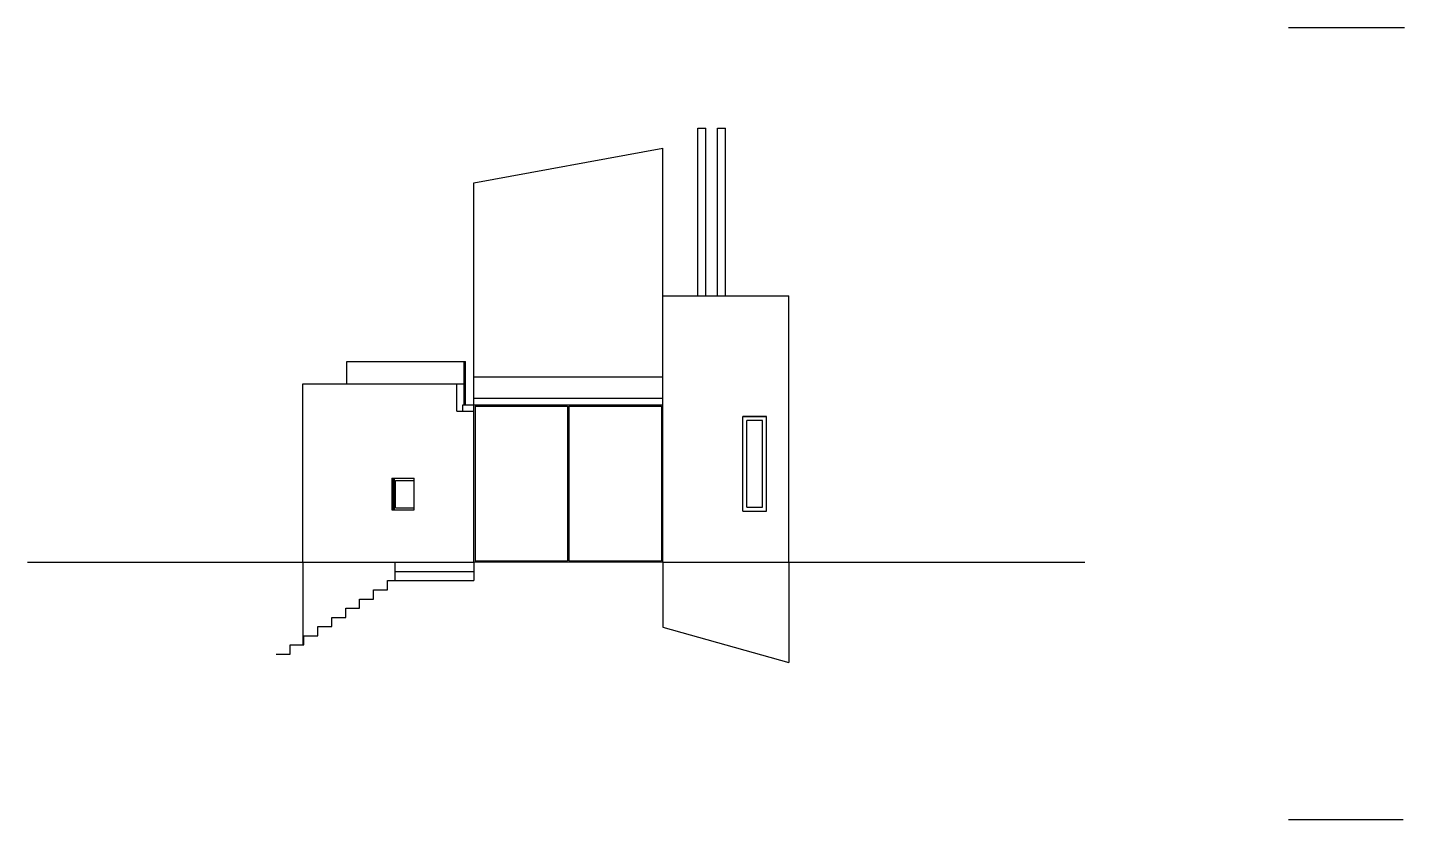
# Model space of a CAD drawing. Header units: inches. Extents: x -16498 to 2265, y 141 to 7454.
# Drawn here: x 1216 to 2265, y 3486 to 4090 of the extents above; entities that cross this region are included whole.
import ezdxf

# ---------------------------------------------------------------- set-up
doc = ezdxf.new("R2010")
doc.units = ezdxf.units.IN
doc.header["$LTSCALE"] = 0.5
doc.header["$MEASUREMENT"] = 0
for name, color, linetype in [('A-Elev-North', 7, 'Continuous'), ('A-Elev-South', 7, 'Continuous'), ('A-glazing', 252, 'Continuous'), ('A-walls', 7, 'Continuous')]:
    doc.layers.add(name, color=color, linetype=linetype)

msp = doc.modelspace()

# ---------------------------------------------------------------- linework, layer by layer
at = {"layer": 'A-Elev-North'}
for p, q in [((2176.6, 4089.5), (2265, 4089.5)), ((2176.6, 3486.3), (2263.9, 3486.3))]:
    msp.add_line(p, q, dxfattribs=at)
at = {"layer": 'A-Elev-North', "color": 254}
msp.add_line((1555.7, 3823.1), (1555.7, 3971.2, 5017.5), dxfattribs=at)
at = {"layer": 'A-Elev-North', "color": 253}
for p, q in [((1458.9, 3818.2), (1458.9, 3835.2)), ((1458.9, 3835.2), (1549.5, 3835.2)), ((1548.4, 3818.2), (1548.4, 3835.2)), ((1549.5, 3802.2), (1549.5, 3835.2)), ((1425.5, 3682.2), (1425.5, 3818.2)), ((1425.5, 3818.2), (1548.4, 3818.2)), ((1542.7, 3797.2), (1542.7, 3818.2)), ((1547.4, 3802.2), (1555.7, 3802.2, 5147.6)), ((1542.7, 3797.2, -2903.3), (1555.7, 3797.2, 5147.6))]:
    msp.add_line(p, q, dxfattribs=at)
at = {"layer": 'A-Elev-North', "color": 251}
for p, q in [((1548.4, 3802.2), (1548.4, 3818.2)), ((1547.4, 3797.2), (1547.4, 3802.2)), ((1425.5, 3682.2), (1425.5, 3619.2, -36033)), ((1495.7, 3675.2, -5147.6), (1555.7, 3675.2, -5147.6)), ((1555.7, 3682.2), (1555.7, 3668.2)), ((1489.9, 3668.2, -5147.6), (1555.7, 3668.2, -5147.6)), ((1489.9, 3661.2, -5147.6), (1489.9, 3668.2, -5147.6)), ((1468.7, 3654.2, -10295.1), (1479.3, 3654.2, -10295.1)), ((1468.7, 3647.2, -10295.1), (1468.7, 3654.2, -10295.1)), ((1479.3, 3661.2, -5147.6), (1489.9, 3661.2, -5147.6)), ((1479.3, 3654.2, -5147.6), (1479.3, 3661.2, -5147.6)), ((1458.1, 3647.2, -15442.7), (1468.7, 3647.2, -15442.7)), ((1458.1, 3640.2, -15442.7), (1458.1, 3647.2, -15442.7)), ((1436.9, 3633.2, -25737.8), (1447.5, 3633.2, -25737.8)), ((1436.9, 3626.2, -25737.8), (1436.9, 3633.2, -25737.8)), ((1447.5, 3640.2, -20590.3), (1458.1, 3640.2, -20590.3)), ((1447.5, 3633.2, -20590.3), (1447.5, 3640.2, -20590.3)), ((1426.3, 3626.2, -30885.4), (1436.9, 3626.2, -30885.4)), ((1426.3, 3619.2, -30885.4), (1426.3, 3626.2, -30885.4)), ((1405.1, 3612.2, -41180.5), (1415.7, 3612.2, -41180.5)), ((1415.7, 3619.2, -36033), (1426.3, 3619.2, -36033)), ((1415.7, 3612.2, -36033), (1415.7, 3619.2, -36033))]:
    msp.add_line(p, q, dxfattribs=at)
at = {"layer": 'A-Elev-South', "color": 253}
for p, q in [((1726.5, 3885.2), (1726.5, 4013)), ((1726.5, 4013), (1732.5, 4013)), ((1732.5, 3885.2), (1732.5, 4013)), ((1741.5, 3885.2), (1741.5, 4013)), ((1741.5, 4013), (1747.5, 4013)), ((1747.5, 3885.2), (1747.5, 4013)), ((1699.7, 3885.2), (1795.7, 3885.2)), ((1795.7, 3682.2), (1795.7, 3885.2)), ((1555.7, 3807.2, 5147.6), (1699.7, 3807.2, 5147.6)), ((1555.7, 3802.2, 5147.6), (1699.7, 3802.2, 5147.6)), ((1556.7, 3801.2, 5147.6), (1627.2, 3801.2, 5147.6)), ((1556.7, 3801.2, 5147.6), (1556.7, 3683.2, 85.8)), ((1627.2, 3801.2, 5104.7), (1627.2, 3683.2, 42.9)), ((1628.2, 3801.2, 5104.7), (1628.2, 3683.2, 42.9)), ((1628.2, 3801.2, 5147.6), (1698.7, 3801.2, 5147.6)), ((1698.7, 3801.2, 5104.7), (1698.7, 3683.2, 42.9)), ((1556.7, 3683.2), (1627.2, 3683.2)), ((1628.2, 3683.2), (1698.7, 3683.2))]:
    msp.add_line(p, q, dxfattribs=at)
at = {"layer": 'A-Elev-South', "color": 254}
msp.add_line((1699.7, 3823.1), (1699.7, 3997.7), dxfattribs=at)
at = {"layer": 'A-Elev-South', "color": 7}
for p, q in [((1699.7, 3823.1, 5220.1), (1555.7, 3823.1)), ((1555.7, 3682.2, -4774.8), (1555.7, 3823.1)), ((1215.7, 3682.2), (1555.7, 3682.2)), ((1699.7, 3682.2), (2021.5, 3682.2))]:
    msp.add_line(p, q, dxfattribs=at)
at = {"layer": 'A-Elev-South'}
for q in [(1699.7, 3823.1), (1555.7, 3682.2)]:
    msp.add_line((1699.7, 3682.2), q, dxfattribs=at)
at = {"layer": 'A-Elev-South', "color": 252}
for p, q in [((1778.7, 3793.2, -22888.6), (1760.7, 3793.2, -22888.6)), ((1760.7, 3721.2, -12593.4), (1760.7, 3793.2, -12593.4)), ((1760.7, 3793.2, -22888.6), (1778.7, 3793.2, -22888.6)), ((1775.7, 3790.2, -22888.6), (1763.7, 3790.2, -22888.6)), ((1763.7, 3724.2, -23377), (1763.7, 3790.2, -12910.6)), ((1775.7, 3724.2, -12593.4), (1775.7, 3790.2, -12593.4)), ((1778.7, 3721.2, -12593.4), (1778.7, 3793.2, -12593.4)), ((1493.4, 3746.2), (1510.4, 3746.2)), ((1493.4, 3746.2), (1493.4, 3722.2)), ((1510.4, 3722.2, 2573.8), (1510.4, 3746.2, 2573.8)), ((1493.4, 3722.2), (1510.4, 3722.2)), ((1760.7, 3721.2, -22888.6), (1778.7, 3721.2, -22888.6)), ((1763.7, 3724.2, -22888.6), (1775.7, 3724.2, -22888.6))]:
    msp.add_line(p, q, dxfattribs=at)
at = {"layer": 'A-Elev-South', "color": 250}
msp.add_line((1494.5, 3722.2), (1494.5, 3746.2), dxfattribs=at)
at = {"layer": 'A-Elev-South', "color": 251}
for p, q in [((1495.2, 3722.2, -257.6), (1495.2, 3746.2, -257.6)), ((1496.2, 3744.6, 152.4), (1510.4, 3744.6, 2316.2)), ((1496.2, 3723.7, -257.6), (1496.2, 3744.6, -257.6)), ((1496.2, 3723.7, 152.4), (1510.4, 3723.7, 2316.2)), ((1699.7, 3682.2), (1699.7, 3632.8, -6843)), ((1795.7, 3682.2), (1795.7, 3605.9)), ((1699.7, 3632.8, -6843), (1795.7, 3605.9))]:
    msp.add_line(p, q, dxfattribs=at)
at = {"layer": 'A-glazing', "color": 254}
msp.add_line((1555.7, 3971.2, 5017.5), (1699.7, 3997.7), dxfattribs=at)
at = {"layer": 'A-walls', "color": 251}
msp.add_line((1495.7, 3668.2), (1495.7, 3682.2), dxfattribs=at)

doc.saveas('drawing.dxf')
